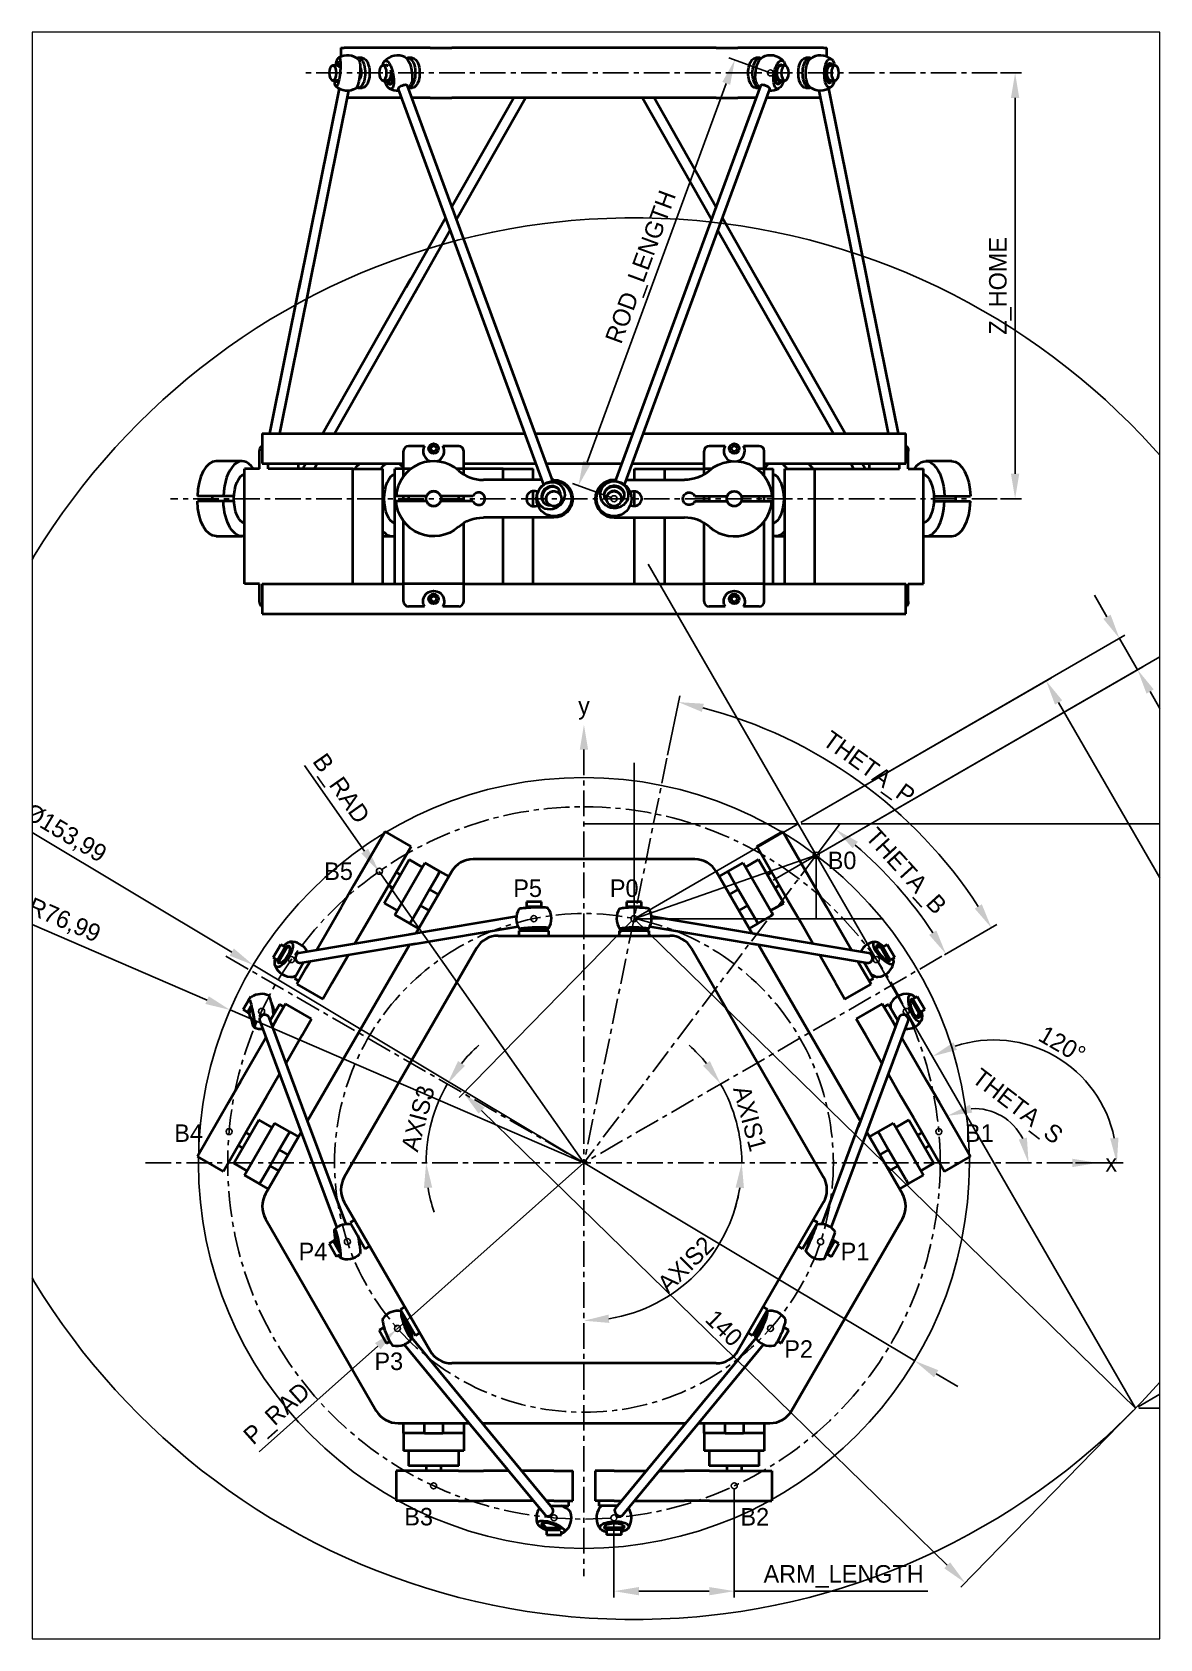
# Paper-space layout 'Feuille1' of a CAD drawing. Header units: millimetres. Extents: x 1 to 201, y 2 to 288.
# The model-space entities are those that its viewports show. They can reach past a viewport. Long polylines and large blocks are cut down to what shows.
import ezdxf

# ---------------------------------------------------------------- set-up
doc = ezdxf.new("R2010")
doc.units = ezdxf.units.MM
doc.header["$LTSCALE"] = 12.7
doc.linetypes.add('CENTER', pattern=[50.8, 31.75, -6.35, 6.35, -6.35])
doc.layers.get('0').update_dxf_attribs({"plot": 0})
doc.layers.add('cotes', color=2, linetype='Continuous')
doc.layers.add('Visible', color=7, linetype='Continuous', lineweight=40)
doc.styles.add('Onshape-Standard', font='Comfortaa-Regular.ttf', dxfattribs={"height": 3.5})
doc.styles.get("Standard").update_dxf_attribs({"font": 'Comfortaa-Regular.ttf'})
doc.dimstyles.new('ISO-25', dxfattribs={"dimtxt": 3.5, "dimasz": 5, "dimexe": 1.25, "dimexo": 0.625, "dimgap": 1, "dimtad": 1, "dimtxsty": 'Standard', "dimcen": 2.5, "dimadec": 0, "dimazin": 0, "dimtfac": 1, "dimtmove": 0, "dimatfit": 3, "dimfxl": 1, "dimarcsym": 0})

psp = doc.layouts.new('Feuille1')

msp = doc.modelspace()

# ---------------------------------------------------------------- texts
at = {"layer": 'cotes', "char_height": 3.5, "width": 7.86284, "style": 'Onshape-Standard'}
for s, insert, attachment_point in [('{y}', (0, 88.559), 8), ('{B0}', (51.56, 60.41), 5), ('{B5}', (-49.016, 58.253), 5), ('{P5}', (-11.251, 54.858), 5), ('{P0}', (8.038, 54.858), 5), ('{B4}', (-78.97, 5.954), 5), ('{B1}', (78.97, 5.954), 5), ('{x}', (106.491, 0), 6), ('{P4}', (-54.134, -17.686), 5), ('{P1}', (54.134, -17.686), 5), ('{P3}', (-38.977, -39.652), 5), ('{P2}', (42.883, -37.173), 5), ('{B3}', (-33.022, -70.691), 5), ('{B2}', (34.122, -70.691), 5)]:
    msp.add_mtext(s, dxfattribs=dict(at, insert=insert, attachment_point=attachment_point))

# ---------------------------------------------------------------- blocks, each defined once
blk = doc.blocks.new('*D10')
at = {"layer": 'cotes', "color": 0, "lineweight": -2}
for start, end in [(131.8048, 140.9024), (150, 180), (189.0976, 198.1952)]:
    blk.add_arc((0, 0), 31.52, start, end, dxfattribs=at)
at = {"layer": 'cotes', "color": 0}
for points in [[(-25.15, 20.35), (-23.78, 19.41), (-27.3, 15.76)], [(-30.3, -4.92), (-31.96, -5.05), (-31.52, 0)]]:
    blk.add_solid(points, dxfattribs=at)
at = {"layer": 'Defpoints', "color": 0}
for p in [(-71.5, 41.28), (-29.62, 10.78), (-87.56, 0), (0, 0), (97.56, 0)]:
    blk.add_point(p, dxfattribs=at)
at = {"layer": 'cotes', "color": 0, "insert": (-33.15, 8.88), "char_height": 3.5, "attachment_point": 5, "rotation": 75}
blk.add_mtext('AXIS3', dxfattribs=at)
blk = doc.blocks.new('*D12')
at = {"layer": 'cotes', "color": 0, "lineweight": -2}
for p, q in [((0, 0), (-37.44, -33.29)), ((-41.17, -36.61), (-64.9, -57.72))]:
    blk.add_line(p, q, dxfattribs=at)
at = {"layer": 'cotes', "color": 0}
blk.add_solid([(-40.62, -37.24), (-41.73, -35.99), (-37.44, -33.29)], dxfattribs=at)
at = {"layer": 'Defpoints', "color": 0}
for p in [(0, 0), (-37.44, -33.29)]:
    blk.add_point(p, dxfattribs=at)
at = {"layer": 'cotes', "color": 0, "insert": (-61.06, -50.38), "char_height": 3.5, "attachment_point": 5, "rotation": 41.6464}
blk.add_mtext('P_RAD', dxfattribs=at)
blk = doc.blocks.new('*D13')
at = {"layer": 'cotes', "color": 0, "lineweight": -2}
for start, end in [(39.0976, 48.1952), (0, 30), (341.8048, 350.9024)]:
    blk.add_arc((0, 0), 31.52, start, end, dxfattribs=at)
at = {"layer": 'cotes', "color": 0}
for points in [[(23.78, 19.41), (25.15, 20.35), (27.3, 15.76)], [(31.96, -5.05), (30.3, -4.92), (31.52, 0)]]:
    blk.add_solid(points, dxfattribs=at)
at = {"layer": 'Defpoints', "color": 0}
for p in [(71.5, 41.28), (31.04, 5.47), (-87.56, 0), (0, 0), (97.56, 0)]:
    blk.add_point(p, dxfattribs=at)
at = {"layer": 'cotes', "color": 0, "insert": (33.15, 8.88), "char_height": 3.5, "attachment_point": 5, "rotation": 285}
blk.add_mtext('AXIS1', dxfattribs=at)
blk = doc.blocks.new('*D14')
at = {"layer": 'cotes', "color": 0, "lineweight": -2}
blk.add_arc((0, 0), 31.52, 279.0976, 350.9024, dxfattribs=at)
at = {"layer": 'cotes', "color": 0}
for points in [[(31.96, -5.05), (30.3, -4.92), (31.52, 0)], [(4.92, -30.3), (5.05, -31.96), (0, -31.52)]]:
    blk.add_solid(points, dxfattribs=at)
at = {"layer": 'Defpoints', "color": 0}
for p in [(0, 82.56), (-87.56, 0), (97.56, 0), (15.76, -27.3), (0, -82.56)]:
    blk.add_point(p, dxfattribs=at)
at = {"layer": 'cotes', "color": 0, "insert": (20.31, -20.31), "char_height": 3.5, "attachment_point": 5, "rotation": 45}
blk.add_mtext('AXIS2', dxfattribs=at)
blk = doc.blocks.new('*D16')
at = {"layer": 'cotes', "color": 0, "lineweight": -2}
for p, q in [((46.77, 61.95), (51.05, 67.62)), ((72.04, 41.59), (73.38, 42.37))]:
    blk.add_line(p, q, dxfattribs=at)
blk.add_arc((0, 0), 83.48, 33.4322, 49.5171, dxfattribs=at)
at = {"layer": 'cotes', "color": 0}
for points in [[(54.72, 64.15), (53.68, 62.85), (50.3, 66.63)], [(68.96, 45.56), (70.38, 46.43), (72.3, 41.74)]]:
    blk.add_solid(points, dxfattribs=at)
at = {"layer": 'Defpoints', "color": 0}
for p in [(46.39, 61.45), (66.1, 50.99), (71.5, 41.28), (0, 0), (0, 0)]:
    blk.add_point(p, dxfattribs=at)
at = {"layer": 'cotes', "color": 0, "insert": (64.02, 58.02), "char_height": 3.5, "attachment_point": 5, "rotation": 312.1855}
blk.add_mtext('THETA_B', dxfattribs=at)
blk = doc.blocks.new('POINT_COORD')
at = {"layer": 'cotes'}
blk.add_circle((0, 0), 0.2, dxfattribs=at)
blk = doc.blocks.new('*D22')
at = {"layer": 'cotes', "color": 0, "lineweight": -2}
for p, q in [((30.02, -65.13), (30.02, -86.8)), ((5.97, -71.53), (5.97, -86.8)), ((25.02, -85.55), (10.97, -85.55)), ((30.02, -85.55), (68.71, -85.55))]:
    blk.add_line(p, q, dxfattribs=at)
at = {"layer": 'cotes', "color": 0}
for points in [[(10.97, -84.72), (10.97, -86.38), (5.97, -85.55)], [(25.02, -86.38), (25.02, -84.72), (30.02, -85.55)]]:
    blk.add_solid(points, dxfattribs=at)
at = {"layer": 'Defpoints', "color": 0}
for p in [(30.02, -64.51), (5.97, -70.9), (5.97, -85.55)]:
    blk.add_point(p, dxfattribs=at)
at = {"layer": 'cotes', "color": 0, "insert": (51.87, -82.6), "char_height": 3.5, "attachment_point": 5}
blk.add_mtext('ARM_LENGTH', dxfattribs=at)
blk = doc.blocks.new('*D25')
at = {"layer": 'cotes', "color": 0, "lineweight": -2}
for p, q in [((36.67, 217.96), (28.97, 220.79)), ((0.62, 139.99), (28.42, 215.66)), ((5.42, 132.9), (-2.28, 135.73))]:
    blk.add_line(p, q, dxfattribs=at)
at = {"layer": 'cotes', "color": 0}
for points in [[(29.2, 215.38), (27.64, 215.95), (30.15, 220.36)], [(-0.16, 140.28), (1.4, 139.7), (-1.1, 135.3)]]:
    blk.add_solid(points, dxfattribs=at)
at = {"layer": 'Defpoints', "color": 0}
for p in [(30.15, 220.36), (37.25, 217.75), (6, 132.69)]:
    blk.add_point(p, dxfattribs=at)
at = {"layer": 'cotes', "color": 0, "insert": (11.76, 178.84), "char_height": 3.5, "attachment_point": 5, "rotation": 69.8281}
blk.add_mtext('ROD_LENGTH', dxfattribs=at)
blk = doc.blocks.new('*D26')
at = {"layer": 'cotes', "color": 0, "lineweight": -2}
for p, q in [((83.18, 217.75), (87.37, 217.75)), ((86.12, 212.75), (86.12, 137.69)), ((83.18, 132.69), (87.37, 132.69))]:
    blk.add_line(p, q, dxfattribs=at)
at = {"layer": 'cotes', "color": 0}
for points in [[(86.95, 212.75), (85.29, 212.75), (86.12, 217.75)], [(85.29, 137.69), (86.95, 137.69), (86.12, 132.69)]]:
    blk.add_solid(points, dxfattribs=at)
at = {"layer": 'Defpoints', "color": 0}
for p in [(82.56, 217.75), (82.56, 132.69), (86.12, 132.69)]:
    blk.add_point(p, dxfattribs=at)
at = {"layer": 'cotes', "color": 0, "insert": (83.17, 175.22), "char_height": 3.5, "attachment_point": 5, "rotation": 90}
blk.add_mtext('Z_HOME', dxfattribs=at)
blk = doc.blocks.new('*D27')
at = {"layer": 'cotes', "color": 0, "lineweight": -2}
for p, q in [((-43.8, 62.29), (-55.8, 79.36)), ((0, 0), (-40.93, 58.2))]:
    blk.add_line(p, q, dxfattribs=at)
at = {"layer": 'cotes', "color": 0}
blk.add_solid([(-44.48, 61.81), (-43.12, 62.77), (-40.93, 58.2)], dxfattribs=at)
at = {"layer": 'Defpoints', "color": 0}
for p in [(-40.93, 58.2), (0, 0)]:
    blk.add_point(p, dxfattribs=at)
at = {"layer": 'cotes', "color": 0, "insert": (-48.85, 74.55), "char_height": 3.5, "attachment_point": 5, "rotation": 305.1133}
blk.add_mtext('B_RAD', dxfattribs=at)
blk = doc.blocks.new('*D29')
at = {"layer": 'cotes', "color": 0, "lineweight": -2}
for p, q in [((16.71, 81.49), (19.13, 93.28)), ((72.04, 41.59), (82.46, 47.61))]:
    blk.add_line(p, q, dxfattribs=at)
blk.add_arc((0, 0), 93.97, 33.0491, 75.3608, dxfattribs=at)
at = {"layer": 'cotes', "color": 0}
for points in [[(23.94, 91.73), (23.56, 90.1), (18.88, 92.05)], [(78.05, 50.81), (79.47, 51.68), (81.38, 46.98)]]:
    blk.add_solid(points, dxfattribs=at)
at = {"layer": 'Defpoints', "color": 0}
for p in [(16.59, 80.88), (65.11, 67.75), (71.5, 41.28), (0, 0), (0, 0)]:
    blk.add_point(p, dxfattribs=at)
at = {"layer": 'cotes', "color": 0, "insert": (56.67, 78.59), "char_height": 3.5, "attachment_point": 5, "rotation": 324.205}
blk.add_mtext('THETA_P', dxfattribs=at)
blk = doc.blocks.new('*D32')
at = {"layer": 'cotes', "color": 0, "lineweight": -2}
blk.add_arc((77.95, 0), 10.85, 26.6316, 93.3684, dxfattribs=at)
at = {"layer": 'cotes', "color": 0}
for points in [[(77.08, 11.63), (77.56, 10.04), (72.53, 9.4)], [(86.85, 4.67), (88.47, 5.06), (88.81, 0)]]:
    blk.add_solid(points, dxfattribs=at)
at = {"layer": 'Defpoints', "color": 0}
for p in [(70.99, 12.05), (79.84, 10.69), (-87.56, 0), (77.22, 1.27), (97.56, 0)]:
    blk.add_point(p, dxfattribs=at)
at = {"layer": 'cotes', "color": 0, "insert": (86.35, 10.96), "char_height": 3.5, "attachment_point": 5, "rotation": 322.5476}
blk.add_mtext('THETA_S', dxfattribs=at)
blk = doc.blocks.new('*D37')
at = {"layer": 'cotes', "color": 0, "lineweight": -2}
blk.add_line((98.18, 0), (107.69, 0), dxfattribs=at)
blk.add_arc((81.87, 0), 24.57, 11.6785, 108.3215, dxfattribs=at)
at = {"layer": 'cotes', "color": 0}
for points in [[(73.8, 24.09), (74.49, 22.57), (69.58, 21.28)], [(105.1, 4.89), (106.76, 5.06), (106.44, 0)]]:
    blk.add_solid(points, dxfattribs=at)
at = {"layer": 'Defpoints', "color": 0}
for p in [(12.82, 119.6), (100.69, 15.8), (-87.56, 0), (97.56, 0), (109.99, -48.7)]:
    blk.add_point(p, dxfattribs=at)
at = {"layer": 'cotes', "color": 0, "insert": (95.53, 23.67), "char_height": 3.5, "attachment_point": 5, "rotation": 330}
blk.add_mtext('120%%d', dxfattribs=at)
blk = doc.blocks.new('*D45')
at = {"layer": 'cotes', "color": 0, "lineweight": -2}
for p, q in [((43.4, 67.71), (195.89, 67.71)), ((194.64, 62.71), (194.64, -44.02)), ((110.8, -49.02), (195.89, -49.02))]:
    blk.add_line(p, q, dxfattribs=at)
at = {"layer": 'cotes', "color": 0}
for points in [[(195.47, 62.71), (193.8, 62.71), (194.64, 67.71)], [(193.8, -44.02), (195.47, -44.02), (194.64, -49.02)]]:
    blk.add_solid(points, dxfattribs=at)
at = {"layer": 'Defpoints', "color": 0}
for p in [(42.78, 67.71), (110.17, -49.02), (194.64, -49.02)]:
    blk.add_point(p, dxfattribs=at)
at = {"layer": 'cotes', "color": 0, "insert": (191.51, 9.35), "char_height": 3.5, "attachment_point": 5, "rotation": 90}
blk.add_mtext('116,73', dxfattribs=at)
blk = doc.blocks.new('*D47')
at = {"layer": 'cotes', "color": 0, "lineweight": -2}
for p, q in [((43.32, 68.03), (93.39, 96.93)), ((94.81, 91.98), (157.2, -16.09)), ((110.71, -48.71), (160.78, -19.8))]:
    blk.add_line(p, q, dxfattribs=at)
at = {"layer": 'cotes', "color": 0}
for points in [[(95.53, 92.4), (94.09, 91.56), (92.31, 96.31)], [(156.48, -16.51), (157.92, -15.67), (159.7, -20.42)]]:
    blk.add_solid(points, dxfattribs=at)
at = {"layer": 'Defpoints', "color": 0}
for p in [(42.78, 67.71), (159.7, -20.42), (110.17, -49.02)]:
    blk.add_point(p, dxfattribs=at)
at = {"layer": 'cotes', "color": 0, "insert": (128.71, 39.51), "char_height": 3.5, "attachment_point": 5, "rotation": 300}
blk.add_mtext('134,79', dxfattribs=at)
blk = doc.blocks.new('*D48')
at = {"layer": 'cotes', "color": 0, "lineweight": -2}
for p, q in [((9.57, 48.35), (-24.91, 13.04)), ((-20.46, 10.44), (72.55, -80.38)), ((109.73, -49.47), (75.26, -84.77))]:
    blk.add_line(p, q, dxfattribs=at)
at = {"layer": 'cotes', "color": 0}
for points in [[(-19.87, 11.04), (-21.04, 9.85), (-24.03, 13.94)], [(71.97, -80.98), (73.13, -79.79), (76.13, -83.88)]]:
    blk.add_solid(points, dxfattribs=at)
at = {"layer": 'Defpoints', "color": 0}
for p in [(10.01, 48.79), (110.17, -49.02), (76.13, -83.88)]:
    blk.add_point(p, dxfattribs=at)
at = {"layer": 'cotes', "color": 0, "insert": (27.97, -33), "char_height": 3.5, "attachment_point": 5, "rotation": 315.6801}
blk.add_mtext('140', dxfattribs=at)
blk = doc.blocks.new('*D49')
at = {"layer": 'cotes', "color": 0, "lineweight": -2}
for p, q in [((104.46, 109.1), (101.96, 113.43)), ((43.32, 68.03), (108.05, 105.4)), ((106.96, 104.77), (110.58, 98.51)), ((46.93, 61.76), (111.66, 99.13)), ((113.08, 94.18), (120.77, 80.86))]:
    blk.add_line(p, q, dxfattribs=at)
at = {"layer": 'cotes', "color": 0}
for points in [[(103.74, 108.69), (105.19, 109.52), (106.96, 104.77)], [(113.8, 94.6), (112.36, 93.76), (110.58, 98.51)]]:
    blk.add_solid(points, dxfattribs=at)
at = {"layer": 'Defpoints', "color": 0}
for p in [(110.58, 98.51), (42.78, 67.71), (46.39, 61.45)]:
    blk.add_point(p, dxfattribs=at)
at = {"layer": 'cotes', "color": 0, "insert": (120.88, 86.92), "char_height": 3.5, "attachment_point": 5, "rotation": 300}
blk.add_mtext('7,23', dxfattribs=at)
blk = doc.blocks.new('*D50')
at = {"layer": 'cotes', "color": 0, "lineweight": -2}
for p, q in [((-75.27, 32.53), (-112.17, 48.48)), ((0, 0), (-70.68, 30.55))]:
    blk.add_line(p, q, dxfattribs=at)
at = {"layer": 'cotes', "color": 0}
blk.add_solid([(-75.6, 31.76), (-74.94, 33.29), (-70.68, 30.55)], dxfattribs=at)
at = {"layer": 'Defpoints', "color": 0}
for p in [(-70.68, 30.55), (0, 0)]:
    blk.add_point(p, dxfattribs=at)
at = {"layer": 'cotes', "color": 0, "insert": (-103.88, 48.29), "char_height": 3.5, "attachment_point": 5, "rotation": 336.6268}
blk.add_mtext('R76,99', dxfattribs=at)
blk = doc.blocks.new('*D51')
at = {"layer": 'cotes', "color": 0, "lineweight": -2}
for p, q in [((-70.35, 42.11), (-113.33, 67.84)), ((66.06, -39.54), (-66.06, 39.54)), ((70.35, -42.11), (74.65, -44.68))]:
    blk.add_line(p, q, dxfattribs=at)
at = {"layer": 'cotes', "color": 0}
for points in [[(-70.78, 41.4), (-69.93, 42.83), (-66.06, 39.54)], [(70.78, -41.4), (69.93, -42.83), (66.06, -39.54)]]:
    blk.add_solid(points, dxfattribs=at)
at = {"layer": 'Defpoints', "color": 0}
for p in [(-66.06, 39.54), (66.06, -39.54)]:
    blk.add_point(p, dxfattribs=at)
at = {"layer": 'cotes', "color": 0, "insert": (-103.68, 65.72), "char_height": 3.5, "attachment_point": 5, "rotation": 329.0972}
blk.add_mtext('%%c153,99', dxfattribs=at)

# ---------------------------------------------------------------- dimensions: what is measured, and where the dimension line sits
at = {"layer": 'cotes'}
for p1, p2, distance, text, picture, middle in [((6.004, 132.685), (37.253, 217.746), 7.571, 'ROD_LENGTH', '*D25', (11.756, 178.843)), ((82.559, 217.746), (82.559, 132.685), 3.562, 'Z_HOME', '*D26', (83.174, 175.216))]:
    dim = msp.add_aligned_dim(p1=p1, p2=p2, distance=distance, text=text, dimstyle='ISO-25', dxfattribs=at)
    dim.commit()
    dim.dimension.update_dxf_attribs({"geometry": picture, "text_midpoint": middle})
dim = msp.add_angular_dim_2l(base=(100.693, 15.795), line1=((97.559, 0), (-87.559, 0)), line2=((12.818, 119.599), (109.985, -48.699)), dimstyle='ISO-25', dxfattribs=at)
dim.commit()
dim.dimension.update_dxf_attribs({"geometry": '*D37', "text_midpoint": (95.533, 23.666)})
for p1, p2, distance, picture, middle in [((42.775, 67.713), (46.391, 61.45), 74.119, '*D49', (120.879, 86.918)), ((42.775, 67.713), (110.17, -49.019), 57.195, '*D47', (128.71, 39.506)), ((10.007, 48.794), (110.17, -49.019), -48.722, '*D48', (27.973, -33))]:
    dim = msp.add_aligned_dim(p1=p1, p2=p2, distance=distance, dimstyle='ISO-25', dxfattribs=at)
    dim.commit()
    dim.dimension.update_dxf_attribs({"geometry": picture, "text_midpoint": middle})
for base, line1, line2, text, picture, middle in [((65.113, 67.75), ((16.587, 80.876), (0, 0)), ((71.498, 41.28), (0, 0)), 'THETA_P', '*D29', (54.96, 76.218)), ((15.761, -27.299), ((0, 82.559), (0, -82.559)), ((97.559, 0), (-87.559, 0)), 'AXIS2', '*D14', (22.29, -22.29)), ((66.097, 50.993), ((71.498, 41.28), (0, 0)), ((46.391, 61.45), (0, 0)), 'THETA_B', '*D16', (61.857, 56.06)), ((-29.622, 10.781), ((97.559, 0), (-87.559, 0)), ((-71.498, 41.28), (0, 0)), 'AXIS3', '*D10', (-30.448, 8.159)), ((31.044, 5.474), ((97.559, 0), (-87.559, 0)), ((71.498, 41.28), (0, 0)), 'AXIS1', '*D13', (30.448, 8.159)), ((79.839, 10.69), ((70.994, 12.055), (77.22, 1.27)), ((97.559, 0), (-87.559, 0)), 'THETA_S', '*D32', (84.554, 8.617))]:
    dim = msp.add_angular_dim_2l(base=base, line1=line1, line2=line2, text=text, dimstyle='ISO-25', dxfattribs=at)
    dim.commit()
    dim.dimension.update_dxf_attribs({"geometry": picture, "text_midpoint": middle, "dimtype": 162})
for mpoint, text, picture, middle in [((-40.926, 58.203), 'B_RAD', '*D27', (-51.241, 72.872)), ((-37.436, -33.292), 'P_RAD', '*D12', (-59.113, -52.569))]:
    dim = msp.add_radius_dim(center=(0, 0), mpoint=mpoint, text=text, dimstyle='ISO-25', dxfattribs=at)
    dim.commit()
    dim.dimension.update_dxf_attribs({"geometry": picture, "text_midpoint": middle, "dimtype": 164})
dim = msp.add_diameter_dim_2p(p1=(66.065, -39.543), p2=(-66.065, 39.543), dimstyle='ISO-25', dxfattribs=at)
dim.commit()
dim.dimension.update_dxf_attribs({"geometry": '*D51', "text_midpoint": (-105.295, 63.025), "dimtype": 163})
dim = msp.add_linear_dim(base=(194.636, -49.019), p1=(42.775, 67.713), p2=(110.17, -49.019), angle=90, dimstyle='ISO-25', dxfattribs=at)
dim.commit()
dim.dimension.update_dxf_attribs({"geometry": '*D45', "text_midpoint": (191.512, 9.347)})
dim = msp.add_radius_dim(center=(0, 0), mpoint=(-70.6766, 30.5453), dimstyle='ISO-25', dxfattribs=at)
dim.commit()
dim.dimension.update_dxf_attribs({"geometry": '*D50', "text_midpoint": (-105.1174, 45.43), "dimtype": 164})
dim = msp.add_linear_dim(base=(5.97, -85.549), p1=(30.022, -64.508), p2=(5.97, -70.901), text='ARM_LENGTH', dimstyle='ISO-25', dxfattribs=at)
dim.commit()
dim.dimension.update_dxf_attribs({"geometry": '*D22', "text_midpoint": (51.868, -85.549), "dimtype": 160})

# ---------------------------------------------------------------- linework, layer by layer
at = {"layer": 'cotes', "linetype": 'CENTER', "ltscale": 0.01}
for p, q in [((82.559, 217.746), (-56.253, 217.746)), ((82.559, 132.685), (-82.559, 132.685)), ((0, 82.559), (0, -82.559)), ((16.587, 80.876), (0, 0)), ((46.391, 61.45), (0, 0)), ((-71.498, 41.28), (0, 0)), ((71.498, 41.28), (0, 0)), ((97.559, 0), (-87.559, 0))]:
    msp.add_line(p, q, dxfattribs=at)
at = {"layer": 'cotes'}
for p, q in [((12.818, 119.599), (110.17, -49.019)), ((37.821, 56.502), (118.112, 102.858)), ((10.007, 48.794), (10.007, 79.945)), ((42.775, 67.713), (0, 67.713)), ((10.007, 48.794), (42.775, 67.713)), ((10.007, 48.794), (46.391, 61.45)), ((46.391, 61.45), (46.391, 48.794)), ((10.007, 48.794), (59.781, 48.794)), ((10.007, 48.794), (110.17, -49.019))]:
    msp.add_line(p, q, dxfattribs=at)
for centre, radius in [((10.007, 48.794), 140), ((0, 0), 76.995)]:
    msp.add_circle(centre, radius, dxfattribs=at)
at = {"layer": 'cotes', "linetype": 'CENTER', "ltscale": 0.01}
for radius in [71.152, 49.81]:
    msp.add_circle((0, 0), radius, dxfattribs=at)
at = {"layer": 'cotes'}
for points in [[(0.833, 82.559), (-0.833, 82.559), (0, 87.559)], [(97.559, -0.833), (97.559, 0.833), (102.559, 0)]]:
    msp.add_solid(points, dxfattribs=at)
at = {"layer": 'Visible'}
for p, q in [((-48.543, 222.75), (-48.543, 221.005)), ((-48.543, 222.75), (-47.873, 222.75)), ((-30.747, 222.75), (-47.873, 222.75)), ((-30.747, 222.75), (-26.414, 222.75)), ((26.414, 222.75), (-26.414, 222.75)), ((26.414, 222.75), (30.747, 222.75)), ((47.873, 222.75), (30.747, 222.75)), ((47.873, 222.75), (48.543, 222.75)), ((48.543, 221.005), (48.543, 222.75)), ((-49.297, 219.247), (-50.164, 219.247)), ((-48.96, 219.297), (-49.254, 219.297)), ((-44.314, 220.748), (-45.18, 220.748)), ((-39.29, 219.247), (-40.156, 219.247)), ((-34.307, 220.748), (-35.173, 220.748)), ((35.173, 220.748), (34.307, 220.748)), ((39.247, 219.297), (39.088, 219.297)), ((40.156, 219.247), (39.29, 219.247)), ((45.18, 220.748), (44.314, 220.748)), ((49.254, 219.297), (48.96, 219.297)), ((50.164, 219.247), (49.297, 219.247)), ((-50.164, 216.245), (-49.297, 216.245)), ((-49.254, 216.195), (-49.205, 216.195)), ((-40.156, 216.245), (-39.29, 216.245)), ((-39.247, 216.195), (-38.953, 216.195)), ((-20.393, 174.753), (-35.246, 215.184)), ((35.246, 215.184), (20.393, 174.753)), ((38.953, 216.195), (39.247, 216.195)), ((39.29, 216.245), (40.156, 216.245)), ((48.96, 216.195), (49.254, 216.195)), ((49.297, 216.245), (50.164, 216.245)), ((-48.905, 214.654), (-56.981, 174.606)), ((-55.019, 174.21), (-46.943, 214.258)), ((-36.481, 212.743), (-47.249, 212.743)), ((-45.18, 214.744), (-44.314, 214.744)), ((-37.125, 214.494), (-22.271, 174.063)), ((-35.084, 214.744), (-34.307, 214.744)), ((-30.747, 212.743), (-34.349, 212.743)), ((-30.747, 212.743), (-26.414, 212.743)), ((26.414, 212.743), (-26.414, 212.743)), ((-14.006, 212.743), (-26.368, 191.018)), ((-25.464, 188.559), (-11.703, 212.743)), ((11.703, 212.743), (25.464, 188.559)), ((26.368, 191.018), (14.006, 212.743)), ((22.271, 174.063), (37.125, 214.494)), ((26.414, 212.743), (30.747, 212.743)), ((34.349, 212.743), (30.747, 212.743)), ((34.307, 214.744), (35.084, 214.744)), ((47.249, 212.743), (36.481, 212.743)), ((44.314, 214.744), (45.18, 214.744)), ((46.943, 214.258), (55.019, 174.21)), ((56.981, 174.606), (48.905, 214.654)), ((-27.664, 188.741), (-35.538, 174.903)), ((-33.799, 173.913), (-26.76, 186.282)), ((26.76, 186.282), (33.799, 173.913)), ((35.538, 174.903), (27.664, 188.741)), ((-56.655, 176.222), (-62.811, 145.695)), ((-60.77, 145.695), (-54.693, 175.826)), ((-34.618, 176.519), (-52.158, 145.695)), ((-49.856, 145.695), (-32.879, 175.529)), ((-22.865, 175.679), (-8.101, 135.491)), ((-6.222, 136.181), (-20.986, 176.369)), ((20.986, 176.369), (6.222, 136.181)), ((8.101, 135.491), (22.865, 175.679)), ((32.879, 175.529), (49.856, 145.695)), ((52.158, 145.695), (34.618, 176.519)), ((54.693, 175.826), (60.77, 145.695)), ((62.811, 145.695), (56.655, 176.222)), ((-64.273, 145.695), (-64.273, 139.69)), ((-64.273, 145.695), (-63.602, 145.695)), ((-63.602, 145.695), (-41.473, 145.695)), ((-41.473, 145.695), (-37.14, 145.695)), ((-37.14, 145.695), (-11.85, 145.695)), ((-9.717, 145.695), (9.717, 145.695)), ((11.85, 145.695), (37.14, 145.695)), ((37.14, 145.695), (41.473, 145.695)), ((41.473, 145.695), (63.602, 145.695)), ((63.602, 145.695), (64.273, 145.695)), ((64.273, 139.69), (64.273, 145.695)), ((-64.778, 138.69), (-64.778, 142.192)), ((-64.278, 143.193), (-64.273, 143.193)), ((-36.026, 138.69), (-36.026, 142.192)), ((-31.869, 143.193), (-35.025, 143.193)), ((-25.018, 143.193), (-28.174, 143.193)), ((-24.017, 138.69), (-24.017, 142.192)), ((24.017, 138.69), (24.017, 142.192)), ((28.174, 143.193), (25.018, 143.193)), ((35.025, 143.193), (31.869, 143.193)), ((36.026, 138.69), (36.026, 142.192)), ((64.273, 143.193), (64.278, 143.193)), ((64.778, 138.69), (64.778, 142.192)), ((-68.276, 140.191), (-73.476, 140.191)), ((-64.778, 138.69), (-67.812, 138.69)), ((-67.812, 115.673), (-67.812, 138.69)), ((-64.273, 139.69), (-63.602, 139.69)), ((-63.602, 139.69), (-41.473, 139.69)), ((-63.045, 138.69), (-63.045, 139.69)), ((-46.146, 138.69), (-63.045, 138.69)), ((-57.041, 138.69), (-57.041, 139.69)), ((-55.575, 139.69), (-56.144, 138.69)), ((-53.842, 138.69), (-53.272, 139.69)), ((-46.146, 138.69), (-40.141, 138.69)), ((-46.146, 115.673), (-46.146, 138.69)), ((-41.473, 139.69), (-37.14, 139.69)), ((-40.141, 115.673), (-40.141, 138.69)), ((-37.79, 115.673), (-37.79, 138.69)), ((-36.026, 138.69), (-37.79, 138.69)), ((-37.14, 139.69), (-36.026, 139.69)), ((-36.026, 137.189), (-36.026, 138.69)), ((-34.525, 138.69), (-36.026, 138.69)), ((-24.017, 138.69), (-25.518, 138.69)), ((-24.017, 139.69), (-9.644, 139.69)), ((-24.017, 137.546), (-24.017, 138.69)), ((-16.124, 138.69), (-24.017, 138.69)), ((-16.124, 138.69), (-10.12, 138.69)), ((-16.124, 136.438), (-16.124, 138.69)), ((-10.12, 136.438), (-10.12, 138.69)), ((-7.512, 139.69), (7.512, 139.69)), ((9.644, 139.69), (24.017, 139.69)), ((10.12, 138.69), (16.124, 138.69)), ((10.12, 136.438), (10.12, 138.69)), ((16.124, 138.69), (24.017, 138.69)), ((16.124, 136.438), (16.124, 138.69)), ((24.017, 137.546), (24.017, 138.69)), ((25.518, 138.69), (24.017, 138.69)), ((36.026, 138.69), (34.525, 138.69)), ((36.026, 139.69), (37.14, 139.69)), ((36.026, 137.189), (36.026, 138.69)), ((36.026, 138.69), (37.79, 138.69)), ((37.14, 139.69), (41.473, 139.69)), ((37.79, 115.673), (37.79, 138.69)), ((40.141, 138.69), (46.146, 138.69)), ((40.141, 115.673), (40.141, 138.69)), ((41.473, 139.69), (63.602, 139.69)), ((46.146, 115.673), (46.146, 138.69)), ((46.146, 138.69), (63.045, 138.69)), ((53.272, 139.69), (53.842, 138.69)), ((56.144, 138.69), (55.575, 139.69)), ((57.041, 138.69), (57.041, 139.69)), ((63.045, 138.69), (63.045, 139.69)), ((63.602, 139.69), (64.273, 139.69)), ((64.778, 138.69), (67.812, 138.69)), ((67.812, 115.673), (67.812, 138.69)), ((73.476, 140.191), (68.276, 140.191)), ((-8.449, 136.438), (-20.093, 136.438)), ((-6.004, 136.438), (-6.317, 136.438)), ((6.004, 136.438), (6.317, 136.438)), ((8.449, 136.438), (20.093, 136.438)), ((-72.021, 133.186), (-77.22, 133.186)), ((-72.021, 132.185), (-77.22, 132.185)), ((-69.899, 133.186), (-72.021, 133.186)), ((-69.899, 132.185), (-72.021, 132.185)), ((-40.141, 133.186), (-39.877, 133.186)), ((-40.141, 132.185), (-39.877, 132.185)), ((-31.437, 133.186), (-37.51, 133.186)), ((-31.437, 132.185), (-37.51, 132.185)), ((-36.026, 132.185), (-36.026, 133.186)), ((-22.162, 133.186), (-28.606, 133.186)), ((-22.162, 132.185), (-28.606, 132.185)), ((-24.017, 132.185), (-24.017, 133.186)), ((-10.12, 131.188), (-10.12, 134.182)), ((10.12, 131.188), (10.12, 134.182)), ((22.162, 133.186), (28.606, 133.186)), ((22.162, 132.185), (28.606, 132.185)), ((24.017, 132.185), (24.017, 133.186)), ((31.437, 133.186), (37.51, 133.186)), ((31.437, 132.185), (37.51, 132.185)), ((36.026, 132.185), (36.026, 133.186)), ((40.141, 133.186), (39.877, 133.186)), ((40.141, 132.185), (39.877, 132.185)), ((69.899, 133.186), (72.021, 133.186)), ((69.899, 132.185), (72.021, 132.185)), ((72.021, 133.186), (77.22, 133.186)), ((72.021, 132.185), (77.22, 132.185)), ((-6.004, 128.933), (-20.093, 128.933)), ((-16.124, 115.673), (-16.124, 128.933)), ((-10.12, 115.673), (-10.12, 128.933)), ((6.004, 128.933), (20.093, 128.933)), ((10.12, 115.673), (10.12, 128.933)), ((16.124, 115.673), (16.124, 128.933)), ((-36.026, 115.673), (-36.026, 128.182)), ((-24.017, 115.673), (-24.017, 127.825)), ((24.017, 115.673), (24.017, 127.825)), ((36.026, 115.673), (36.026, 128.182)), ((-73.476, 125.18), (-68.276, 125.18)), ((-40.141, 125.18), (-38.255, 125.18)), ((38.255, 125.18), (40.141, 125.18)), ((68.276, 125.18), (73.476, 125.18)), ((-64.778, 115.673), (-67.812, 115.673)), ((-64.778, 112.171), (-64.778, 115.673)), ((-64.273, 115.673), (-64.273, 109.669)), ((-64.273, 115.673), (-63.602, 115.673)), ((-63.602, 115.673), (-41.473, 115.673)), ((-41.473, 115.673), (-37.14, 115.673)), ((-37.14, 115.673), (-36.026, 115.673)), ((-36.026, 112.171), (-36.026, 115.673)), ((-24.017, 115.673), (-36.026, 115.673)), ((-24.017, 115.673), (24.017, 115.673)), ((-24.017, 112.171), (-24.017, 115.673)), ((24.017, 112.171), (24.017, 115.673)), ((36.026, 115.673), (24.017, 115.673)), ((36.026, 115.673), (37.14, 115.673)), ((36.026, 112.171), (36.026, 115.673)), ((37.14, 115.673), (41.473, 115.673)), ((41.473, 115.673), (63.602, 115.673)), ((63.602, 115.673), (64.273, 115.673)), ((64.273, 109.669), (64.273, 115.673)), ((64.778, 112.171), (64.778, 115.673)), ((64.778, 115.673), (67.812, 115.673)), ((-64.273, 111.17), (-64.278, 111.17)), ((-64.273, 109.669), (-63.602, 109.669)), ((-63.602, 109.669), (-41.473, 109.669)), ((-41.473, 109.669), (-37.14, 109.669)), ((-37.14, 109.669), (37.14, 109.669)), ((-31.869, 111.17), (-35.025, 111.17)), ((-25.018, 111.17), (-28.174, 111.17)), ((28.174, 111.17), (25.018, 111.17)), ((35.025, 111.17), (31.869, 111.17)), ((37.14, 109.669), (41.473, 109.669)), ((41.473, 109.669), (63.602, 109.669)), ((63.602, 109.669), (64.273, 109.669)), ((64.278, 111.17), (64.273, 111.17)), ((-45.937, 55.455), (-39.71, 66.24)), ((-34.51, 63.238), (-39.71, 66.24)), ((34.51, 63.238), (39.71, 66.24)), ((45.937, 55.455), (39.71, 66.24)), ((-40.737, 52.453), (-34.51, 63.238)), ((40.737, 52.453), (34.51, 63.238)), ((-39.89, 51.919), (-34.886, 60.585)), ((-37.79, 49.551), (-31.786, 59.951)), ((-36.637, 57.552), (-37.504, 58.052)), ((-32.286, 59.084), (-34.886, 60.585)), ((-26.462, 58.163), (-33.574, 45.847)), ((-28.753, 58.199), (-31.786, 59.951)), ((-29.253, 57.333), (-28.753, 58.199)), ((-28.753, 58.199), (-27.019, 57.199)), ((22.129, 60.665), (-22.129, 60.665)), ((33.574, 45.847), (26.462, 58.163)), ((27.019, 57.199), (28.753, 58.199)), ((28.753, 58.199), (31.786, 59.951)), ((28.753, 58.199), (29.253, 57.333)), ((31.786, 59.951), (37.79, 49.551)), ((34.886, 60.585), (32.286, 59.084)), ((34.886, 60.585), (39.89, 51.919)), ((37.504, 58.052), (36.637, 57.552)), ((-45.937, 55.455), (-48.419, 51.156)), ((-39.005, 55.452), (-38.139, 54.952)), ((-30.831, 54.6), (-32.679, 51.399)), ((-30.831, 54.6), (-29.253, 57.333)), ((-30.831, 54.6), (-29.098, 53.599)), ((29.098, 53.599), (30.831, 54.6)), ((29.253, 57.333), (30.831, 54.6)), ((32.679, 51.399), (30.831, 54.6)), ((38.139, 54.952), (39.005, 55.452)), ((45.937, 55.455), (48.419, 51.156)), ((-40.737, 52.453), (-43.219, 48.154)), ((-39.89, 51.919), (-37.29, 50.418)), ((-34.257, 48.666), (-32.679, 51.399)), ((-30.945, 50.398), (-32.679, 51.399)), ((-11.508, 52.146), (-11.508, 51.146)), ((-8.506, 52.146), (-11.508, 52.146)), ((-8.506, 51.146), (-8.506, 52.146)), ((8.506, 52.146), (8.506, 51.146)), ((11.508, 52.146), (8.506, 52.146)), ((11.508, 51.146), (11.508, 52.146)), ((32.679, 51.399), (30.945, 50.398)), ((32.679, 51.399), (34.257, 48.666)), ((37.29, 50.418), (39.89, 51.919)), ((40.737, 52.453), (43.219, 48.154)), ((-53.41, 42.511), (-48.419, 51.156)), ((-45.731, 43.802), (-43.219, 48.154)), ((-34.757, 47.8), (-37.79, 49.551)), ((-13.483, 49.224), (-34.834, 45.635)), ((-34.757, 47.8), (-34.257, 48.666)), ((-11.558, 51.096), (-11.558, 50.931)), ((-8.456, 51.096), (-11.558, 51.096)), ((-8.506, 51.146), (-11.508, 51.146)), ((-11.008, 51.146), (-11.008, 51.096)), ((-9.006, 51.096), (-9.006, 51.146)), ((-8.456, 51.023), (-8.456, 51.096)), ((8.456, 51.096), (8.456, 51.016)), ((11.558, 51.096), (8.456, 51.096)), ((11.508, 51.146), (8.506, 51.146)), ((9.006, 51.146), (9.006, 51.096)), ((11.008, 51.096), (11.008, 51.146)), ((11.558, 51.034), (11.558, 51.096)), ((34.834, 45.635), (13.483, 49.224)), ((34.257, 48.666), (34.757, 47.8)), ((34.757, 47.8), (37.79, 49.551)), ((45.731, 43.802), (43.219, 48.154)), ((53.41, 42.511), (48.419, 51.156)), ((-33.915, 45.789), (-56.921, 41.921)), ((-33.024, 46.799), (-34.757, 47.8)), ((-34.502, 43.661), (-13.151, 47.251)), ((-17.126, 45.392), (17.126, 45.392)), ((-13.009, 46.392), (-13.009, 45.392)), ((-7.005, 46.392), (-13.009, 46.392)), ((-11.558, 46.831), (-11.558, 46.492)), ((-8.456, 46.831), (-11.558, 46.831)), ((-8.456, 46.492), (-11.558, 46.492)), ((-11.008, 46.492), (-11.008, 46.392)), ((-9.006, 46.392), (-9.006, 46.492)), ((-8.456, 46.492), (-8.456, 46.831)), ((-7.005, 45.392), (-7.005, 46.392)), ((7.005, 46.392), (7.005, 45.392)), ((13.009, 46.392), (7.005, 46.392)), ((8.456, 46.831), (8.456, 46.492)), ((11.558, 46.831), (8.456, 46.831)), ((11.558, 46.492), (8.456, 46.492)), ((9.006, 46.492), (9.006, 46.392)), ((11.008, 46.392), (11.008, 46.492)), ((11.558, 46.492), (11.558, 46.831)), ((13.009, 45.392), (13.009, 46.392)), ((13.151, 47.251), (34.502, 43.661)), ((34.757, 47.8), (33.024, 46.799)), ((56.921, 41.921), (33.915, 45.789)), ((-60.562, 43.632), (-62.064, 41.032)), ((-59.696, 43.132), (-61.197, 40.532)), ((-59.627, 43.15), (-61.179, 40.464)), ((-59.334, 42.981), (-60.885, 40.294)), ((-59.696, 43.132), (-60.562, 43.632)), ((-59.903, 42.674), (-59.946, 42.699)), ((-59.334, 42.981), (-59.627, 43.15)), ((-56.59, 39.947), (-33.583, 43.815)), ((-34.871, 43.599), (-55.193, 8.4)), ((-47.873, -2.861), (-21.459, 42.89)), ((21.459, 42.89), (47.873, -2.861)), ((33.583, 43.815), (56.59, 39.947)), ((55.193, 8.4), (34.871, 43.599)), ((59.627, 43.15), (59.334, 42.981)), ((59.334, 42.981), (60.828, 40.393)), ((59.627, 43.15), (61.161, 40.494)), ((60.562, 43.632), (59.696, 43.132)), ((59.696, 43.132), (61.188, 40.548)), ((59.946, 42.699), (59.903, 42.674)), ((60.562, 43.632), (62.064, 41.032)), ((-62.064, 41.032), (-61.197, 40.532)), ((-61.179, 40.464), (-60.885, 40.294)), ((-60.947, 40.965), (-60.903, 40.94)), ((-55.987, 40.049), (-57.831, 36.855)), ((-55.463, 38.955), (-57.34, 35.705)), ((-55.463, 38.955), (-54.707, 40.264)), ((-50.263, 35.953), (-47.029, 41.555)), ((50.263, 35.953), (47.029, 41.555)), ((55.463, 38.955), (54.707, 40.264)), ((55.463, 38.955), (57.34, 35.705)), ((55.987, 40.049), (57.831, 36.855)), ((60.903, 40.94), (60.947, 40.965)), ((61.329, 40.608), (62.064, 41.032)), ((-57.831, 36.855), (-56.964, 36.355)), ((-57.34, 35.705), (-52.14, 32.703)), ((-50.263, 35.953), (-52.14, 32.703)), ((50.263, 35.953), (52.14, 32.703)), ((52.14, 32.703), (57.34, 35.705)), ((56.964, 36.355), (57.831, 36.855)), ((-68.068, 30.633), (-66.567, 33.232)), ((-66.404, 33.139), (-66.567, 33.232)), ((65.495, 32.672), (65.338, 32.581)), ((66.89, 29.894), (65.338, 32.581)), ((67.183, 30.064), (65.634, 32.746)), ((67.201, 30.132), (65.7, 32.732)), ((66.567, 33.232), (65.767, 32.77)), ((65.95, 32.299), (65.907, 32.274)), ((68.068, 30.633), (66.567, 33.232)), ((-68.068, 30.633), (-67.201, 30.132)), ((-67.201, 30.132), (-66.509, 31.331)), ((-67.183, 30.064), (-66.49, 31.265)), ((-67.183, 30.064), (-66.89, 29.894)), ((-66.951, 30.565), (-66.908, 30.54)), ((-66.89, 29.894), (-66.368, 30.798)), ((-54.737, 7.176), (-62.89, 29.034)), ((-62.677, 28.462), (-60.833, 31.655)), ((-62.116, 30.311), (-61.939, 30.618)), ((-62.028, 29.785), (-61.645, 30.449)), ((-61.645, 30.449), (-61.939, 30.618)), ((-61.834, 29.922), (-61.92, 29.972)), ((-61.467, 28.555), (-59.591, 31.805)), ((-59.966, 31.155), (-60.833, 31.655)), ((-54.391, 28.803), (-59.591, 31.805)), ((59.591, 31.805), (54.391, 28.803)), ((62.89, 29.034), (54.737, 7.176)), ((61.467, 28.555), (59.591, 31.805)), ((60.833, 31.655), (59.966, 31.155)), ((62.677, 28.462), (60.833, 31.655)), ((66.89, 29.894), (67.183, 30.064)), ((66.908, 30.54), (66.951, 30.565)), ((67.201, 30.132), (68.068, 30.633)), ((-64.765, 28.335), (-56.612, 6.476)), ((-61.467, 28.555), (-62.223, 27.246)), ((-56.268, 25.553), (-54.391, 28.803)), ((56.268, 25.553), (54.391, 28.803)), ((56.612, 6.476), (64.765, 28.335)), ((61.467, 28.555), (62.223, 27.246)), ((-63.521, 24.998), (-68.512, 16.354)), ((-56.268, 25.553), (-59.502, 19.951)), ((56.268, 25.553), (59.502, 19.951)), ((63.521, 24.998), (68.512, 16.354)), ((-70.994, 12.055), (-68.512, 16.354)), ((-60.8, 17.703), (-63.312, 13.352)), ((60.8, 17.703), (63.312, 13.352)), ((70.994, 12.055), (68.512, 16.354)), ((-65.794, 9.053), (-63.312, 13.352)), ((65.794, 9.053), (63.312, 13.352)), ((-70.994, 12.055), (-77.22, 1.27)), ((70.994, 12.055), (77.22, 1.27)), ((-65.794, 9.053), (-72.021, -1.732)), ((-69.911, -0.08), (-64.908, 8.586)), ((-67.812, -2.448), (-61.807, 7.952)), ((-62.308, 7.085), (-64.908, 8.586)), ((-58.774, 6.201), (-61.807, 7.952)), ((-56.938, 7.35), (-49.371, -12.935)), ((-47.496, -12.236), (-55.063, 8.049)), ((55.063, 8.049), (47.496, -12.236)), ((49.371, -12.935), (56.938, 7.35)), ((58.774, 6.201), (61.807, 7.952)), ((61.807, 7.952), (67.812, -2.448)), ((64.908, 8.586), (62.308, 7.085)), ((64.908, 8.586), (69.911, -0.08)), ((65.794, 9.053), (72.021, -1.732)), ((-69.027, 3.453), (-68.16, 2.953)), ((-66.659, 5.553), (-67.526, 6.053)), ((-56.491, 6.152), (-63.602, -6.165)), ((-60.852, 2.601), (-59.275, 5.334)), ((-59.275, 5.334), (-58.774, 6.201)), ((-58.774, 6.201), (-57.041, 5.2)), ((63.602, -6.165), (56.491, 6.152)), ((57.041, 5.2), (58.774, 6.201)), ((58.774, 6.201), (59.275, 5.334)), ((59.275, 5.334), (60.852, 2.601)), ((67.526, 6.053), (66.659, 5.553)), ((68.16, 2.953), (69.027, 3.453)), ((-72.021, -1.732), (-77.22, 1.27)), ((-60.852, 2.601), (-62.7, -0.6)), ((-60.852, 2.601), (-59.119, 1.6)), ((59.119, 1.6), (60.852, 2.601)), ((62.7, -0.6), (60.852, 2.601)), ((72.021, -1.732), (77.22, 1.27)), ((-69.911, -0.08), (-67.311, -1.581)), ((-64.778, -4.199), (-67.812, -2.448)), ((-64.278, -3.333), (-62.7, -0.6)), ((-60.967, -1.6), (-62.7, -0.6)), ((62.7, -0.6), (60.967, -1.6)), ((62.7, -0.6), (64.278, -3.333)), ((64.778, -4.199), (67.812, -2.448)), ((67.311, -1.581), (69.911, -0.08)), ((-64.778, -4.199), (-64.278, -3.333)), ((-63.045, -5.2), (-64.778, -4.199)), ((64.778, -4.199), (63.045, -5.2)), ((64.278, -3.333), (64.778, -4.199)), ((-30.747, -37.527), (-47.873, -7.865)), ((47.873, -7.865), (30.747, -37.527)), ((-63.602, -11.168), (-41.473, -49.497)), ((-45.815, -11.429), (-46.682, -11.93)), ((-46.682, -11.93), (-43.679, -17.13)), ((41.473, -49.497), (63.602, -11.168)), ((43.679, -17.13), (46.682, -11.93)), ((46.682, -11.93), (45.815, -11.429)), ((-50.048, -15.606), (-50.914, -16.107)), ((-50.048, -15.606), (-48.797, -17.773)), ((-49.736, -15.369), (-50.029, -15.538)), ((-50.029, -15.538), (-48.804, -17.659)), ((-49.754, -16.015), (-49.797, -16.04)), ((-49.736, -15.369), (-48.899, -16.818)), ((-45.125, -14.826), (-44.492, -15.923)), ((-44.935, -15.833), (-44.785, -16.092)), ((-44.785, -16.092), (-44.492, -15.923)), ((-44.767, -15.446), (-44.68, -15.396)), ((44.492, -15.923), (46.043, -13.236)), ((44.492, -15.923), (44.785, -16.092)), ((44.68, -15.396), (44.767, -15.446)), ((44.785, -16.092), (45.512, -14.834)), ((45.767, -13.713), (45.681, -13.663)), ((46.128, -13.285), (46.043, -13.236)), ((48.478, -18.225), (50.029, -15.538)), ((48.546, -18.206), (50.048, -15.606)), ((49.399, -15.952), (49.736, -15.369)), ((50.029, -15.538), (49.736, -15.369)), ((49.797, -16.04), (49.754, -16.015)), ((50.914, -16.107), (50.048, -15.606)), ((-50.914, -16.107), (-49.413, -18.707)), ((-49.413, -18.707), (-48.809, -18.358)), ((-43.679, -17.13), (-42.813, -16.629)), ((42.813, -16.629), (43.679, -17.13)), ((48.449, -18.208), (48.478, -18.225)), ((48.546, -18.206), (49.413, -18.707)), ((48.753, -17.748), (48.797, -17.773)), ((49.413, -18.707), (50.914, -16.107)), ((-35.808, -28.762), (-36.674, -29.263)), ((36.674, -29.263), (35.808, -28.762)), ((-36.674, -29.263), (-33.672, -34.463)), ((-36.035, -30.569), (-36.199, -30.664)), ((-36.18, -30.997), (-34.778, -33.425)), ((-36.035, -30.569), (-34.484, -33.256)), ((-35.674, -30.996), (-35.76, -31.046)), ((33.672, -34.463), (36.674, -29.263)), ((34.484, -33.256), (36.035, -30.569)), ((34.778, -33.425), (36.251, -30.874)), ((35.76, -31.046), (35.674, -30.996)), ((36.277, -30.709), (36.035, -30.569)), ((-40.04, -32.939), (-40.907, -33.44)), ((-40.907, -33.44), (-39.406, -36.04)), ((-40.04, -32.939), (-39.787, -33.379)), ((-39.957, -32.834), (-40.022, -32.871)), ((-40.022, -32.871), (-39.862, -33.149)), ((-39.789, -33.372), (-39.79, -33.373)), ((-34.778, -33.425), (-34.484, -33.256)), ((-34.76, -32.779), (-34.673, -32.729)), ((-20.56, -51.71), (-34.345, -35.015)), ((-33.672, -34.463), (-32.806, -33.962)), ((34.345, -35.015), (20.56, -51.71)), ((32.806, -33.962), (33.672, -34.463)), ((34.484, -33.256), (34.778, -33.425)), ((34.673, -32.729), (34.76, -32.779)), ((39.406, -36.04), (40.907, -33.44)), ((39.679, -33.565), (40.04, -32.939)), ((39.79, -33.373), (39.761, -33.356)), ((39.797, -33.261), (40.022, -32.871)), ((40.022, -32.871), (39.951, -32.83)), ((40.907, -33.44), (40.04, -32.939)), ((-39.406, -36.04), (-38.785, -35.681)), ((-35.888, -36.289), (-22.104, -52.985)), ((22.104, -52.985), (35.888, -36.289)), ((38.69, -35.626), (39.406, -36.04)), ((26.414, -40.029), (-26.414, -40.029)), ((-6.301, -68.982), (-21.154, -50.991)), ((21.154, -50.991), (6.301, -68.982)), ((-37.14, -51.999), (-22.917, -51.999)), ((-36.026, -54), (-36.026, -51.999)), ((-36.026, -54), (-36.026, -57.503)), ((-35.025, -54), (-36.026, -54)), ((-31.869, -54), (-35.025, -54)), ((-31.869, -54), (-31.869, -51.999)), ((-31.869, -54), (-28.174, -54)), ((-28.174, -51.999), (-28.174, -54)), ((-25.018, -54), (-28.174, -54)), ((-24.017, -54), (-25.018, -54)), ((-24.017, -51.999), (-24.017, -54)), ((-24.017, -54), (-24.017, -57.503)), ((-22.697, -52.265), (-7.844, -70.256)), ((-20.322, -51.999), (20.322, -51.999)), ((7.844, -70.256), (22.697, -52.265)), ((22.917, -51.999), (37.14, -51.999)), ((24.017, -54), (24.017, -51.999)), ((24.017, -54), (24.017, -57.503)), ((25.018, -54), (24.017, -54)), ((28.174, -54), (25.018, -54)), ((28.174, -54), (28.174, -51.999)), ((28.174, -54), (31.869, -54)), ((31.869, -51.999), (31.869, -54)), ((35.025, -54), (31.869, -54)), ((36.026, -54), (35.025, -54)), ((36.026, -51.999), (36.026, -54)), ((36.026, -54), (36.026, -57.503)), ((-24.017, -57.503), (-36.026, -57.503)), ((-35.025, -57.503), (-35.025, -60.505)), ((-25.018, -60.505), (-25.018, -57.503)), ((36.026, -57.503), (24.017, -57.503)), ((25.018, -57.503), (25.018, -60.505)), ((35.025, -60.505), (35.025, -57.503)), ((-25.018, -60.505), (-35.025, -60.505)), ((-31.523, -60.505), (-31.523, -61.506)), ((-28.52, -61.506), (-28.52, -60.505)), ((35.025, -60.505), (25.018, -60.505)), ((28.52, -60.505), (28.52, -61.506)), ((31.523, -61.506), (31.523, -60.505)), ((-37.51, -61.506), (-37.51, -67.51)), ((-25.057, -61.506), (-37.51, -61.506)), ((-25.057, -61.506), (-20.093, -61.506)), ((-15.068, -61.506), (-20.093, -61.506)), ((-6.004, -61.506), (-12.473, -61.506)), ((-6.004, -61.506), (-2.252, -61.506)), ((-2.252, -67.51), (-2.252, -61.506)), ((2.252, -61.506), (2.252, -67.51)), ((6.004, -61.506), (2.252, -61.506)), ((6.004, -61.506), (12.473, -61.506)), ((15.068, -61.506), (20.093, -61.506)), ((25.057, -61.506), (20.093, -61.506)), ((25.057, -61.506), (37.51, -61.506)), ((37.51, -61.506), (37.51, -67.51)), ((-25.057, -67.51), (-37.51, -67.51)), ((-25.057, -67.51), (-20.093, -67.51)), ((-10.111, -67.51), (-20.093, -67.51)), ((-6.004, -67.51), (-7.516, -67.51)), ((-6.69, -68.511), (-3.002, -68.511)), ((-6.004, -67.51), (-2.252, -67.51)), ((-3.002, -68.511), (-3.002, -67.51)), ((6.004, -67.51), (2.252, -67.51)), ((3.002, -67.51), (3.002, -68.511)), ((6.69, -68.511), (3.002, -68.511)), ((6.004, -67.51), (7.516, -67.51)), ((10.111, -67.51), (20.093, -67.51)), ((25.057, -67.51), (20.093, -67.51)), ((25.057, -67.51), (37.51, -67.51)), ((-7.555, -72.875), (-7.555, -73.214)), ((-7.555, -72.875), (-4.962, -72.875)), ((-7.555, -73.214), (-4.686, -73.214)), ((-7.505, -73.264), (-7.505, -74.265)), ((-7.505, -73.264), (-4.675, -73.264)), ((-7.005, -73.214), (-7.005, -73.264)), ((-5.004, -73.264), (-5.004, -73.214)), ((-4.503, -74.265), (-4.503, -73.596)), ((4.453, -72.875), (4.453, -73.214)), ((7.555, -72.875), (4.453, -72.875)), ((7.555, -73.214), (4.453, -73.214)), ((4.503, -73.264), (4.503, -74.265)), ((7.505, -73.264), (4.503, -73.264)), ((5.004, -73.214), (5.004, -73.264)), ((7.005, -73.264), (7.005, -73.214)), ((7.505, -74.265), (7.505, -73.264)), ((7.555, -73.214), (7.555, -72.875)), ((-7.505, -74.265), (-4.503, -74.265)), ((7.505, -74.265), (4.503, -74.265))]:
    msp.add_line(p, q, dxfattribs=at)
for centre, radius in [((-30.022, 142.693), 1.001), ((-30.022, 142.693), 0.55), ((30.022, 142.693), 1.001), ((30.022, 142.693), 0.55), ((-6.004, 132.685), 3.503), ((6.004, 132.685), 3.503), ((-30.022, 132.685), 1.501), ((-6.004, 132.685), 1.501), ((6.004, 132.685), 1.501), ((30.022, 132.685), 1.501), ((-30.022, 112.671), 1.001), ((-30.022, 112.671), 0.55), ((30.022, 112.671), 1.001), ((30.022, 112.671), 0.55)]:
    msp.add_circle(centre, radius, dxfattribs=at)
for centre, radius, start, end in [((-47.26, 217.746), 2.502, 129.9211, 141.68387), ((-47.26, 217.746), 3.503, 48.78176, 119.89644), ((-37.253, 217.746), 3.503, 63.65192, 138.79651), ((37.253, 217.746), 3.503, 41.66935, 118.4241), ((37.253, 217.746), 2.502, 38.31613, 39.36322), ((47.26, 217.746), 3.503, 88.69424, 126.91524), ((47.26, 217.746), 3.503, 50.47324, 88.69424), ((47.26, 217.746), 2.502, 38.31613, 48.18044), ((-47.26, 217.746), 3.503, 228.78176, 264.3391), ((-37.253, 217.746), 2.502, 218.31613, 240.18149), ((-37.253, 217.746), 3.503, 306.77341, 318.79651), ((37.253, 217.746), 3.503, 221.66935, 233.22659), ((37.253, 217.746), 2.502, 300.73023, 321.68387), ((47.26, 217.746), 2.502, 309.20804, 321.68387), ((-47.26, 217.746), 3.503, 264.3391, 299.89644), ((-37.253, 217.746), 3.503, 243.65192, 273.57031), ((37.253, 217.746), 3.503, 266.42969, 298.4241), ((47.26, 217.746), 3.503, 230.47324, 306.91524), ((-35.025, 142.192), 1.001, 90, 180), ((-30.022, 142.192), 2.102, 151.56311, 254.29257), ((-30.022, 142.192), 2.102, 285.70743, 28.43689), ((-25.018, 142.192), 1.001, 0, 90), ((25.018, 142.192), 1.001, 90, 180), ((30.022, 142.192), 2.102, 151.56311, 254.29257), ((30.022, 142.192), 2.102, 285.70743, 28.43689), ((35.025, 142.192), 1.001, 0, 90), ((-30.022, 132.685), 7.505, 48.59038, 176.17745), ((-20.093, 143.943), 7.505, 228.59038, 270), ((6.004, 132.685), 3.753, 90, 270), ((-30.022, 132.685), 5.004, 174.26083, 185.73917), ((-30.022, 132.685), 1.501, 19.47122, 160.52878), ((-30.022, 132.685), 1.501, 199.47122, 340.52878), ((-30.022, 132.685), 5.004, 354.26083, 5.73917), ((-21.015, 132.685), 1.251, 203.57818, 156.42182), ((-10.007, 132.685), 1.501, 60, 300), ((6.004, 132.685), 1.551, 339.76862, 191.73884), ((30.022, 132.685), 5.004, 174.26083, 185.73917), ((30.022, 132.685), 7.505, 228.59038, 356.17745), ((30.022, 132.685), 5.004, 354.26083, 5.73917), ((20.093, 121.427), 7.505, 48.59038, 90), ((-35.025, 112.171), 1.001, 180, 270), ((-25.018, 112.171), 1.001, 270, 0), ((25.018, 112.171), 1.001, 180, 270), ((35.025, 112.171), 1.001, 270, 0), ((-22.129, 55.662), 5.004, 90, 150), ((22.129, 55.662), 5.004, 30, 90), ((-10.007, 48.794), 3.503, 146.86479, 181.83413), ((-10.007, 48.794), 3.503, 181.83413, 216.80348), ((-10.007, 48.794), 3.503, 326.86479, 36.80348), ((10.007, 48.794), 3.503, 145.3337, 215.42759), ((10.007, 48.794), 3.503, 0.38065, 35.42759), ((10.007, 48.794), 3.503, 325.3337, 0.38065), ((-17.126, 40.388), 5.004, 90, 150), ((-10.007, 48.794), 2.502, 308.31613, 312.24354), ((10.007, 48.794), 2.502, 229.08572, 231.68387), ((10.007, 48.794), 2.502, 308.31613, 311.67557), ((17.126, 40.388), 5.004, 30, 90), ((-58.41, 40.656), 2.502, 98.52818, 111.68387), ((-58.41, 40.656), 3.503, 26.1454, 96.2144), ((58.41, 40.656), 3.503, 95.02363, 153.8546), ((58.41, 40.656), 2.502, 68.31613, 91.00265), ((-58.41, 40.656), 3.503, 199.28115, 276.2144), ((-58.41, 40.656), 2.502, 188.31613, 196.96737), ((58.41, 40.656), 3.503, 312.36442, 349.7052), ((58.41, 40.656), 3.503, 275.02363, 312.36442), ((-64.414, 30.256), 3.503, 133.16502, 135.77828), ((-64.414, 30.256), 3.503, 65.70054, 124.62307), ((64.414, 30.256), 3.503, 110.22821, 147.85517), ((64.414, 30.256), 3.503, 72.60124, 110.22821), ((-64.414, 30.256), 2.502, 188.31613, 231.95358), ((-64.414, 30.256), 2.502, 8.31613, 36.68564), ((64.414, 30.256), 2.502, 330.09791, 351.68387), ((-64.414, 30.256), 3.503, 245.70054, 273.8546), ((64.414, 30.256), 3.503, 266.1454, 327.85517), ((-43.54, -5.363), 5.004, 150, 210), ((43.54, -5.363), 5.004, 330, 30), ((-59.269, -8.666), 5.004, 150, 210), ((59.269, -8.666), 5.004, 330, 30), ((-47.26, -15.731), 3.503, 76.70819, 135.77828), ((47.26, -15.731), 3.503, 67.45306, 102.3118), ((47.26, -15.731), 3.503, 32.59431, 67.45306), ((-47.26, -15.731), 2.502, 149.52524, 171.68387), ((47.26, -15.731), 2.502, 8.31613, 12.28775), ((-47.26, -15.731), 3.503, 245.70054, 280.73941), ((-47.26, -15.731), 3.503, 280.73941, 315.77828), ((-47.26, -15.731), 2.502, 344.79319, 351.68387), ((47.26, -15.731), 3.503, 212.59431, 282.3118), ((47.26, -15.731), 2.502, 188.31613, 195.35737), ((-37.253, -33.063), 3.503, 76.70819, 146.3224), ((37.253, -33.063), 3.503, 66.67246, 102.03865), ((37.253, -33.063), 3.503, 31.30627, 66.67246), ((-37.253, -33.063), 3.503, 290.78885, 326.3224), ((-37.253, -33.063), 2.502, 336.47147, 351.68387), ((37.253, -33.063), 3.503, 211.30627, 282.03865), ((37.253, -33.063), 2.502, 188.31613, 200.19928), ((-37.253, -33.063), 3.503, 255.25531, 290.78885), ((-26.414, -35.025), 5.004, 210, 270), ((26.414, -35.025), 5.004, 270, 330), ((-37.14, -46.995), 5.004, 210, 270), ((37.14, -46.995), 5.004, 270, 330), ((-6.004, -70.912), 3.503, 162.2037, 198.96564), ((-6.004, -70.912), 3.503, 146.1454, 162.2037), ((-6.004, -70.912), 3.503, 305.44176, 18.96564), ((6.004, -70.912), 3.503, 143.32992, 220.35408), ((6.004, -70.912), 3.503, 323.32992, 33.8546), ((-6.004, -70.912), 2.502, 204.51175, 231.68387), ((6.004, -70.912), 2.502, 222.67175, 231.68387), ((6.004, -70.912), 2.502, 308.31613, 321.01225)]:
    msp.add_arc(centre, radius, start, end, dxfattribs=at)
at = {"layer": 'Visible', "extrusion": (0, 3.25212e-16, -1)}
for centre, radius, start, end in [((-20.093, 143.943), 7.505, 228.59038, 270), ((-30.022, 132.685), 7.505, 48.59038, 176.17745), ((6.004, 132.685), 3.753, 90, 270), ((30.022, 132.685), 7.505, 228.59038, 356.17745), ((-10.007, 132.685), 1.501, 60, 300), ((-21.015, 132.685), 1.251, 203.57818, 156.42182), ((-30.022, 132.685), 1.501, 19.47122, 160.52878), ((-30.022, 132.685), 1.501, 199.47122, 340.52878), ((20.093, 121.427), 7.505, 48.59038, 90)]:
    msp.add_arc(centre, radius, start, end, dxfattribs=at)
at = {"layer": 'Visible', "extrusion": (-1.98254e-16, 3.25212e-16, -1)}
msp.add_arc((6.004, 132.685), 1.551, 302.0262, 149.04266, dxfattribs=at)
at = {"layer": 'Visible', "extrusion": (0, -2.27888e-16, -1)}
for centre in [(30.022, 112.171), (-30.022, 112.171)]:
    msp.add_arc(centre, 2.102, 331.56311, 208.43689, dxfattribs=at)
at = {"layer": 'Visible', "extrusion": (0, 0, -1)}
for centre, major_axis, ratio in [((-50.164, 217.746), (0, 1.501), 0.5), ((-40.156, 217.746), (0, 1.501), 0.5), ((40.156, 217.746), (0, -1.501), 0.5), ((50.164, 217.746), (0, -1.501), 0.5), ((6.063, 133.48), (2.866, -0.213), 0.9172185)]:
    msp.add_ellipse(centre, major_axis=major_axis, ratio=ratio, dxfattribs=at)
for centre, major_axis, ratio, start_param, end_param in [((-49.218, 217.94), (0.284, 2.86), 0.185465, 5.1685044, 10.3430139), ((-49.254, 217.746), (0, 1.551), 0.5, 6.0284973, 6.9073531), ((-49.218, 217.94), (0.197, 1.992), 0.185465, 5.432561, 7.3952518), ((-49.297, 217.746), (0, 1.501), 0.5, 0, 0.7260552), ((-48.96, 217.746), (0, 1.551), 0.5, 0, 0.1917609), ((-45.303, 217.552), (0.284, 2.86), 0.185465, 0.1318026, 3.00979), ((-45.18, 217.746), (0, 3.002), 0.5, 6.1347242, 9.5925955), ((-45.267, 217.746), (0, 1.551), 0.5, 0.8165969, 2.6961085), ((-44.314, 217.746), (0, 3.002), 0.5, 0, 3.1415927), ((-39.093, 217.381), (-0.559, 2.819), 0.3489702, 5.5023464, 10.6510571), ((-39.093, 217.381), (-0.39, 1.963), 0.3489702, 6.0294381, 6.7553476), ((-39.093, 217.381), (-0.39, 1.963), 0.3489702, 1.1195281, 4.1825936), ((-39.247, 217.746), (0, 1.551), 0.5, 6.0284973, 6.2618946), ((-39.29, 217.746), (0, 1.501), 0.5, 0, 0.1644947), ((-35.413, 218.111), (-0.559, 2.819), 0.3489702, 0.2622894, 2.8793032), ((-35.173, 217.746), (0, 3.002), 0.5, 6.0977114, 9.3666546), ((-34.307, 217.746), (0, 3.002), 0.5, 0, 3.1415927), ((34.307, 217.746), (0, -3.002), 0.5, 0, 3.1415927), ((35.173, 217.746), (0, -3.002), 0.5, 0.0581234, 3.3044786), ((35.439, 218.065), (-0.497, -2.831), 0.3909437, 0.300247, 2.8413457), ((39.068, 217.428), (-0.497, -2.831), 0.3909437, 5.0737751, 10.2328724), ((39.068, 217.428), (-0.346, -1.971), 0.3909437, 5.2855606, 9.7569077), ((39.247, 217.746), (0, -1.551), 0.5, 6.0284973, 8.4102473), ((39.29, 217.746), (0, -1.501), 0.5, 0, 3.1415927), ((39.247, 217.746), (0, -1.551), 0.5, 2.8005965, 3.3962807), ((38.614, 217.508), (-0.346, -1.971), 0.3909437, 3.4403079, 3.4658032), ((44.314, 217.746), (0, -3.002), 0.5, 0, 3.1415927), ((45.18, 217.746), (0, -3.002), 0.5, 6.1347242, 9.5732391), ((45.412, 217.788), (-0.066, -2.874), 0.3833553, 0.2931976, 2.8483951), ((49.108, 217.704), (-0.066, -2.874), 0.3833553, 5.2361528, 10.4199512), ((49.108, 217.704), (-0.046, -2.001), 0.3833553, 5.5206785, 10.1060845), ((49.254, 217.746), (0, -1.551), 0.5, 6.0284973, 9.679466), ((49.297, 217.746), (0, -1.501), 0.5, 0, 3.1415927), ((48.96, 217.746), (0, -1.551), 0.5, 2.642028, 3.1415927), ((-49.218, 217.94), (0.197, 1.992), 0.185465, 2.5517153, 3.676242), ((-49.254, 217.746), (0, 1.551), 0.5, 3.0764818, 3.3962807), ((-49.297, 217.746), (0, 1.501), 0.5, 2.9797849, 3.1415927), ((-39.247, 217.746), (0, 1.551), 0.5, 1.5364187, 3.3962807), ((-39.29, 217.746), (0, 1.501), 0.5, 1.3183557, 3.1415927), ((-38.953, 217.746), (0, 1.551), 0.5, 2.1806623, 3.1415927), ((38.953, 217.746), (0, -1.551), 0.5, 0, 1.1653476), ((38.614, 217.508), (-0.346, -1.971), 0.3909437, 5.9589748, 5.9844701), ((48.96, 217.746), (0, -1.551), 0.5, 0, 0.7119059), ((-64.278, 142.192), (0, -1.001), 0.5, 1.5707963, 3.1415927), ((64.278, 142.192), (0, 1.001), 0.5, 0, 1.5707963), ((-43.455, 132.685), (0, -7.505), 0.5, 2.4980915, 2.7743846), ((-38.255, 132.685), (0, -7.505), 0.5, 2.4980915, 2.7743846), ((-38.255, 132.685), (0, -7.505), 0.5, 3.5088007, 3.7775289), ((68.276, 132.685), (0, 7.505), 0.5, 5.6396842, 7.7872655), ((73.476, 132.685), (0, 7.505), 0.5, 0, 1.5040802), ((-67.41, 132.685), (0, -5.004), 0.5, 0.1614703, 2.9801224), ((-37.388, 132.685), (0, -5.004), 0.5, 0.1614703, 2.9801224), ((6.063, 133.48), (1.996, -0.148), 0.9172185, 2.356056, 7.068722), ((6.049, 133.282), (1.996, -0.148), 0.9172185, 3.1959118, 6.2288661), ((37.388, 132.685), (0, 5.004), 0.5, 0.1614703, 2.9801224), ((67.41, 132.685), (0, 5.004), 0.5, 0.1614703, 2.9801224), ((-73.476, 132.685), (0, -7.505), 0.5, 0, 1.5040802), ((-73.476, 132.685), (0, -1.501), 0.5, 1.2309594, 1.9106332), ((-68.276, 132.685), (0, -7.505), 0.5, 6.1591067, 7.7872655), ((73.476, 132.685), (0, 1.501), 0.5, 1.2309594, 1.9106332), ((38.255, 132.685), (0, 7.505), 0.5, 2.6148307, 3.2656712), ((-64.278, 112.171), (0, -1.001), 0.5, 0, 1.5707963), ((64.278, 112.171), (0, 1.001), 0.5, 1.5707963, 3.1415927), ((9.994, 50.786), (-2.874, -0.019), 0.0989615, 0.0693033, 3.0722893), ((10.02, 46.802), (-2.874, -0.019), 0.0989615, 5.2885483, 10.4316658), ((10.02, 46.802), (-2.001, -0.013), 0.0989615, 5.610318, 10.1198852), ((-59.965, 41.637), (1.534, 2.431), 0.3951682, 5.2174713, 10.4003891), ((-59.965, 41.637), (1.068, 1.693), 0.3951682, 5.4791457, 10.0747301), ((-59.576, 41.392), (1.068, 1.693), 0.3951682, 5.9546723, 5.9883574), ((-59.576, 41.392), (1.068, 1.693), 0.3951682, 3.4364206, 3.4701057), ((-56.855, 39.675), (1.534, 2.431), 0.3951682, 2.5245394, 2.8373824), ((-66.371, 29.885), (-0.536, 2.824), 0.0969294, 5.9532962, 6.3889491), ((-66.371, 29.885), (-0.536, 2.824), 0.0969294, 0.3894575, 4.3217074), ((-62.457, 30.627), (-0.536, 2.824), 0.0969294, 0.0678643, 1.951141), ((62.656, 29.609), (0.994, -2.697), 0.3520707, 2.1625237, 2.8765811), ((66.172, 30.904), (0.994, -2.697), 0.3520707, 5.0818748, 10.2392307), ((66.172, 30.904), (0.692, -1.878), 0.3520707, 5.3257656, 9.7679177), ((-66.371, 29.885), (-0.373, 1.966), 0.0969294, 0.7145838, 4.0079192), ((66.172, 30.904), (0.692, -1.878), 0.3520707, 5.1153838, 5.198082), ((-49.218, -16.102), (-0.536, 2.824), 0.0969294, 5.1030705, 10.042872), ((-49.218, -16.102), (-0.373, 1.966), 0.0969294, 5.4168588, 8.9843489), ((-45.303, -15.359), (-0.536, 2.824), 0.0969294, 1.2831319, 3.0737283), ((5.945, -69.077), (-2.873, -0.092), 0.3972909, 0.3062123, 0.5977506), ((6.063, -72.748), (-2.873, -0.092), 0.3972909, 5.2991813, 10.4825428), ((6.063, -72.748), (-2, -0.064), 0.3972909, 5.6195708, 10.2092816), ((6.049, -72.289), (-2, -0.064), 0.3972909, 5.9524985, 5.9902805), ((6.049, -72.289), (-2, -0.064), 0.3972909, 3.4344975, 3.4722795)]:
    msp.add_ellipse(centre, major_axis=major_axis, ratio=ratio, start_param=start_param, end_param=end_param, dxfattribs=at)
at = {"layer": 'Visible'}
for centre, major_axis, ratio, start_param, end_param in [((-36.185, 214.839), (0.939, 0.345), 0.3854035, 0, 3.1415927), ((36.185, 214.839), (0.939, -0.345), 0.3854035, 0, 3.1415927), ((-73.476, 132.685), (0, 7.505), 0.5, 0, 1.5040802), ((-68.276, 132.685), (0, 7.505), 0.5, 5.6396842, 7.7872655), ((38.255, 132.685), (0, -7.505), 0.5, 3.5088007, 3.7775289), ((38.255, 132.685), (0, -7.505), 0.5, 2.4980915, 2.7743846), ((43.455, 132.685), (0, -7.505), 0.5, 2.4980915, 2.7743846), ((-6.442, 133.132), (-1.428, -1.402), 0.9090943, 3.198905, 6.225873), ((-6.588, 133.28), (-1.428, -1.402), 0.9090943, 2.3720596, 7.0527184), ((68.276, 132.685), (0, -7.505), 0.5, 6.1591067, 7.7872655), ((73.476, 132.685), (0, -7.505), 0.5, 0, 1.5040802), ((-38.255, 132.685), (0, 7.505), 0.5, 2.6148307, 3.2656712), ((-10.071, 50.788), (2.873, 0.092), 0.0771789, 0.0539274, 3.0876653), ((-9.943, 46.8), (2.873, 0.092), 0.0771789, 5.25406, 10.3961236), ((-9.943, 46.8), (2, 0.064), 0.0771789, 5.5481585, 10.0535033), ((-56.755, 40.934), (-0.166, 0.987), 0.8661491, 0, 3.1415927), ((56.755, 40.934), (-0.166, -0.987), 0.8661491, 0, 3.1415927), ((59.803, 41.927), (-1.937, 2.124), 0.3353619, 5.0393986, 10.1790434), ((59.803, 41.927), (-1.349, 1.479), 0.3353619, 5.2642609, 9.6384379), ((59.803, 41.927), (-1.349, 1.479), 0.3353619, 4.9953823, 5.0767841), ((57.017, 39.386), (-1.937, 2.124), 0.3353619, 2.0416384, 2.8911112), ((-63.828, 28.685), (0.938, 0.35), 0.8661491, 6.2831853, 9.424778), ((63.828, 28.685), (0.938, -0.35), 0.8661491, 0, 3.1415927), ((45.412, -14.963), (-1.102, -2.655), 0.0210469, 5.2327289, 10.3044151), ((45.412, -14.963), (-0.767, -1.848), 0.0210469, 5.5318216, 9.8437354), ((49.108, -16.498), (-1.102, -2.655), 0.0210469, 0.0146589, 3.1269337), ((-39.093, -33.762), (-1.02, 2.687), 0.1824121, 0.129545, 3.0120477), ((-35.413, -32.365), (-1.02, 2.687), 0.1824121, 0.0016669, 4.2913925), ((-35.413, -32.365), (-0.71, 1.871), 0.1824121, 5.7488887, 10.3494935), ((35.439, -32.281), (-1.138, -2.639), 0.1590891, 5.1749535, 9.6837748), ((35.439, -32.281), (-0.793, -1.838), 0.1590891, 5.4208377, 10.309753), ((39.068, -33.846), (-1.138, -2.639), 0.1590891, 0.1124412, 3.0291514), ((-35.413, -32.365), (-1.02, 2.687), 0.1824121, 4.4135751, 4.4979721), ((35.439, -32.281), (-1.138, -2.639), 0.1590891, 4.9672372, 5.0037737), ((-7.072, -69.619), (-0.772, -0.637), 0.8661491, 0, 3.1415927), ((-5.42, -69.093), (2.737, -0.878), 0.2973087, 0.2185596, 1.3314615), ((7.072, -69.619), (-0.772, 0.637), 0.8661491, 0, 3.1415927), ((-6.588, -72.732), (2.737, -0.878), 0.2973087, 5.668446, 10.750645), ((-6.588, -72.732), (1.906, -0.612), 0.2973087, 0.0541528, 4.2779514)]:
    msp.add_ellipse(centre, major_axis=major_axis, ratio=ratio, start_param=start_param, end_param=end_param, dxfattribs=at)
msp.add_ellipse((-6.588, 133.28), major_axis=(-2.051, -2.013), ratio=0.9090943, dxfattribs=at)

# ---------------------------------------------------------------- block references
at = {"layer": 'cotes', "xscale": 3.002152319999999, "yscale": 3.002152319999999, "zscale": 3.002152319999999}
for p in [(37.253, 217.746), (6.004, 132.685), (46.391, 61.45), (10.007, 48.794), (58.417, 40.62), (64.387, 30.281), (70.876, 6.254), (47.26, -15.731)]:
    msp.add_blockref('POINT_COORD', p, dxfattribs=at)
at = {"layer": 'cotes', "xscale": 3.00215232, "yscale": 3.002152319999999, "zscale": 3.002152319999999}
for p, rotation in [((-40.855, 58.253), 120), ((-10.007, 48.794), 120), ((-58.417, 40.62), 120), ((-64.387, 30.281), 120), ((-70.876, 6.254), 120), ((-47.26, -15.731), 120), ((-37.253, -33.063), 239.9999999999999), ((37.253, -33.063), 239.9999999999999), ((-30.022, -64.508), 239.9999999999999), ((30.022, -64.508), 239.9999999999999), ((-5.97, -70.901), 239.9999999999999), ((5.97, -70.901), 239.9999999999999)]:
    msp.add_blockref('POINT_COORD', p, dxfattribs=dict(at, rotation=rotation))

msp.set_redraw_order([(e.dxf.handle, doc.entitydb.next_handle()) for e in msp.query("TEXT MTEXT ATTDEF DIMENSION ARC_DIMENSION")])  # texts and dimensions are drawn at this point

# ---------------------------------------------------------------- viewports
at = {"layer": '0'}
psp.add_viewport(center=(101, 145), size=(200, 285), view_center_point=(2.406, 65.409), view_height=320.975, dxfattribs=at)

doc.saveas('drawing.dxf')
